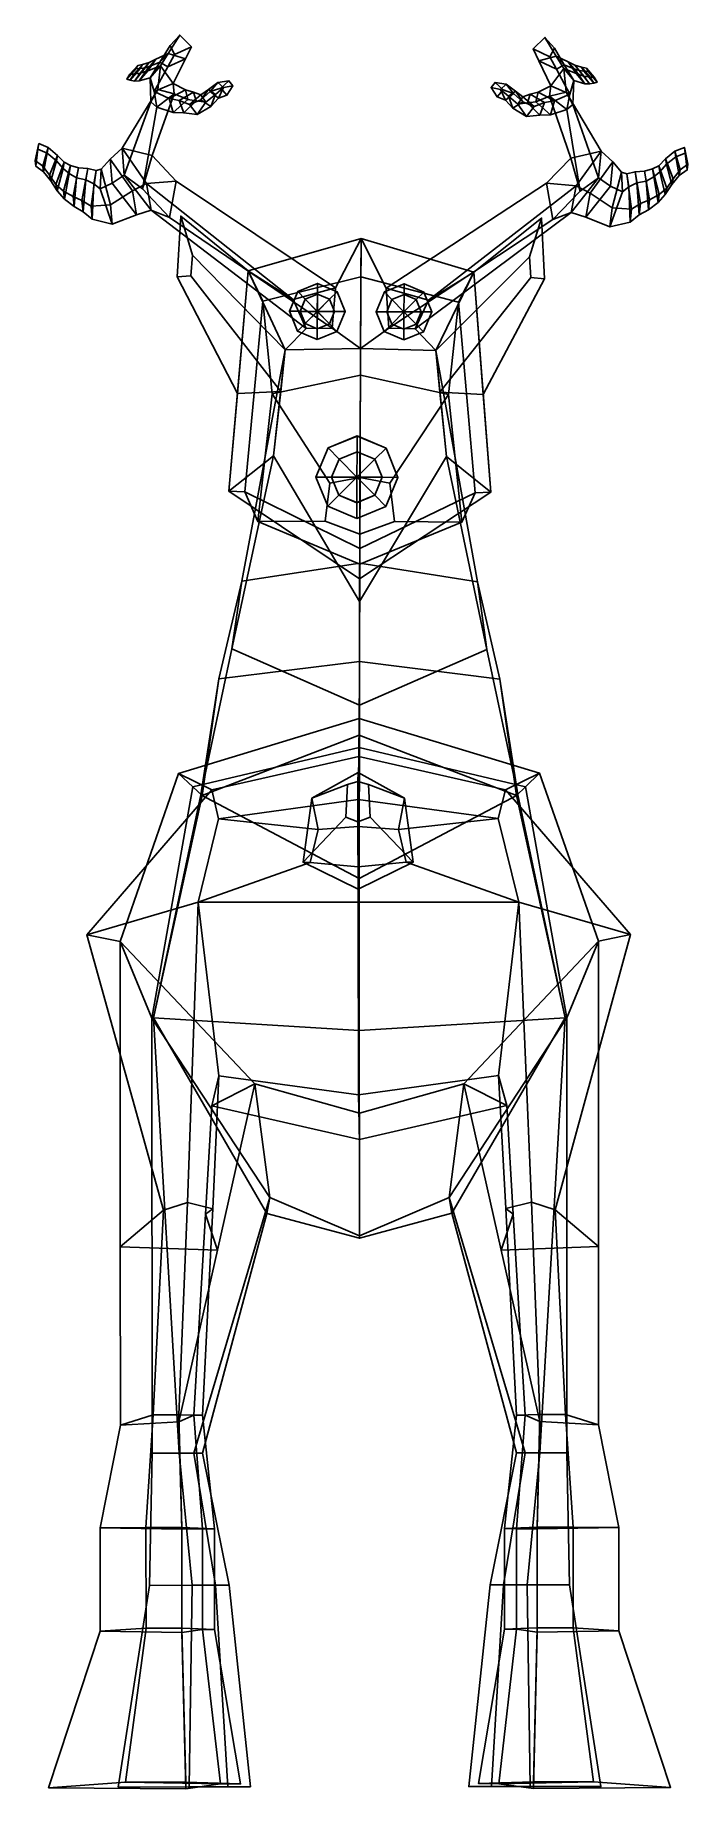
# Model space of a CAD drawing. Extents: x -88 to 89, y -151 to 325.
import ezdxf

# ---------------------------------------------------------------- set-up
doc = ezdxf.new("R2010")
doc.units = 0

msp = doc.modelspace()

# ---------------------------------------------------------------- linework, layer by layer
for points in [[(-51.871128, 319.810608, 159.173325), (-48.742023, 324.822174, 155.027802), (-51.341999, 321.960236, 154.199997), (-54.105366, 317.49707, 157.210022)], [(-51.871128, 319.810608, 159.173325), (-47.180534, 318.417023, 158.022461), (-45.570633, 321.653015, 155.536072), (-48.742023, 324.822174, 155.027802)], [(-48.742023, 324.822174, 155.027802), (-45.570633, 321.653015, 155.536072), (-50.142506, 319.580963, 154.111343), (-51.341999, 321.960236, 154.199997)], [(50.34341, 324.165131, 155.006302), (52.90543, 321.275543, 154.177917), (51.674698, 318.917603, 154.090225), (47.129951, 321.044678, 155.516495)], [(53.404156, 319.124146, 159.151428), (50.34341, 324.165131, 155.006302), (47.129951, 321.044678, 155.516495), (48.696167, 317.794769, 158.002762)], [(53.404156, 319.124146, 159.151428), (55.60873, 316.787384, 157.187668), (52.90543, 321.275543, 154.177917), (50.34341, 324.165131, 155.006302)], [(-53.973698, 316.442322, 161.958954), (-51.871128, 319.810608, 159.173325), (-55.181351, 318.267609, 156.919266), (-57.366058, 315.141327, 159.044357)], [(-51.871128, 319.810608, 159.173325), (-54.105366, 317.49707, 157.210022), (-57.016811, 316.317596, 154.839081), (-55.181351, 318.267609, 156.919266)], [(-54.105366, 317.49707, 157.210022), (-51.341999, 321.960236, 154.199997), (-50.142506, 319.580963, 154.111343), (-51.991707, 316.217224, 156.141602)], [(-50.54586, 311.650421, 163.220444), (-47.180534, 318.417023, 158.022461), (-51.871128, 319.810608, 159.173325), (-53.973698, 316.442322, 161.958954)], [(-47.180534, 318.417023, 158.022461), (-51.991707, 316.217224, 156.141602), (-50.142506, 319.580963, 154.111343), (-45.570633, 321.653015, 155.536072)], [(48.696167, 317.794769, 158.002762), (47.129951, 321.044678, 155.516495), (51.674698, 318.917603, 154.090225), (53.479027, 315.537994, 156.120346)], [(51.97187, 311.000763, 163.200577), (55.46151, 315.737061, 161.936844), (53.404156, 319.124146, 159.151428), (48.696167, 317.794769, 158.002762)], [(55.60873, 316.787384, 157.187668), (53.479027, 315.537994, 156.120346), (51.674698, 318.917603, 154.090225), (52.90543, 321.275543, 154.177917)], [(55.46151, 315.737061, 161.936844), (58.837883, 314.395874, 159.021164), (56.69479, 317.542053, 156.896301), (53.404156, 319.124146, 159.151428)], [(53.404156, 319.124146, 159.151428), (56.69479, 317.542053, 156.896301), (58.505524, 315.573486, 154.815781), (55.60873, 316.787384, 157.187668)], [(-63.071507, 312.812256, 145.473907), (-62.234112, 314.237305, 148.022629), (-60.093582, 316.590973, 147.925522), (-60.608067, 315.687012, 145.684906)], [(-59.452099, 315.783142, 149.380905), (-62.178322, 312.571838, 149.30954), (-63.071507, 312.812256, 145.473907), (-60.608067, 315.687012, 145.684906)], [(-61.151154, 314.21347, 152.074265), (-58.793079, 316.837646, 151.827911), (-60.093582, 316.590973, 147.925522), (-62.234112, 314.237305, 148.022629)], [(-58.148159, 315.945251, 153.162292), (-61.026459, 312.334473, 153.934875), (-62.178322, 312.571838, 149.30954), (-59.452099, 315.783142, 149.380905)], [(-61.026459, 312.334473, 153.934875), (-59.421509, 314.45224, 156.583588), (-61.151154, 314.21347, 152.074265), (-62.178322, 312.571838, 149.30954)], [(-59.421509, 314.45224, 156.583588), (-56.986691, 317.374054, 155.594574), (-58.793079, 316.837646, 151.827911), (-61.151154, 314.21347, 152.074265)], [(-57.016811, 316.317596, 154.839081), (-59.699333, 312.391693, 156.948898), (-61.026459, 312.334473, 153.934875), (-58.148159, 315.945251, 153.162292)], [(-59.699333, 312.391693, 156.948898), (-57.366058, 315.141327, 159.044357), (-59.421509, 314.45224, 156.583588), (-61.026459, 312.334473, 153.934875)], [(-58.793079, 316.837646, 151.827911), (-59.452099, 315.783142, 149.380905), (-60.608067, 315.687012, 145.684906), (-60.093582, 316.590973, 147.925522)], [(-54.105366, 317.49707, 157.210022), (-56.744083, 313.234161, 160.084366), (-59.699333, 312.391693, 156.948898), (-57.016811, 316.317596, 154.839081)], [(-56.744083, 313.234161, 160.084366), (-53.973698, 316.442322, 161.958954), (-57.366058, 315.141327, 159.044357), (-59.699333, 312.391693, 156.948898)], [(-56.986691, 317.374054, 155.594574), (-58.148159, 315.945251, 153.162292), (-59.452099, 315.783142, 149.380905), (-58.793079, 316.837646, 151.827911)], [(-57.366058, 315.141327, 159.044357), (-55.181351, 318.267609, 156.919266), (-56.986691, 317.374054, 155.594574), (-59.421509, 314.45224, 156.583588)], [(-55.181351, 318.267609, 156.919266), (-57.016811, 316.317596, 154.839081), (-58.148159, 315.945251, 153.162292), (-56.986691, 317.374054, 155.594574)], [(-55.687645, 309.492218, 160.199646), (-56.744083, 313.234161, 160.084366), (-54.105366, 317.49707, 157.210022), (-51.991707, 316.217224, 156.141602)], [(-54.712639, 310.02066, 166.546143), (-53.973698, 316.442322, 161.958954), (-56.744083, 313.234161, 160.084366), (-56.556721, 306.707092, 163.74263)], [(-50.54586, 311.650421, 163.220444), (-55.687645, 309.492218, 160.199646), (-51.991707, 316.217224, 156.141602), (-47.180534, 318.417023, 158.022461)], [(-54.712639, 310.02066, 166.546143), (-50.238926, 308.845703, 165.578125), (-50.54586, 311.650421, 163.220444), (-53.973698, 316.442322, 161.958954)], [(51.97187, 311.000763, 163.200577), (48.696167, 317.794769, 158.002762), (53.479027, 315.537994, 156.120346), (57.08696, 308.783203, 160.178223)], [(56.116386, 309.32254, 166.524979), (55.46151, 315.737061, 161.936844), (51.97187, 311.000763, 163.200577), (51.62854, 308.206665, 165.558884)], [(57.08696, 308.783203, 160.178223), (53.479027, 315.537994, 156.120346), (55.60873, 316.787384, 157.187668), (58.191017, 312.501801, 160.061813)], [(56.116386, 309.32254, 166.524979), (57.919647, 305.99472, 163.72142), (58.191017, 312.501801, 160.061813), (55.46151, 315.737061, 161.936844)], [(58.191017, 312.501801, 160.061813), (61.136417, 311.624115, 156.925354), (58.837883, 314.395874, 159.021164), (55.46151, 315.737061, 161.936844)], [(55.60873, 316.787384, 157.187668), (58.505524, 315.573486, 154.815781), (61.136417, 311.624115, 156.925354), (58.191017, 312.501801, 160.061813)], [(58.837883, 314.395874, 159.021164), (60.885216, 313.682404, 156.559708), (58.488846, 316.627472, 155.571075), (56.69479, 317.542053, 156.896301)], [(56.69479, 317.542053, 156.896301), (58.488846, 316.627472, 155.571075), (59.632595, 315.187592, 153.138626), (58.505524, 315.573486, 154.815781)], [(60.885216, 313.682404, 156.559708), (62.613365, 313.42218, 152.049759), (60.289574, 316.069275, 151.803787), (58.488846, 316.627472, 155.571075)], [(58.488846, 316.627472, 155.571075), (60.289574, 316.069275, 151.803787), (60.935787, 315.009125, 149.35675), (59.632595, 315.187592, 153.138626)], [(58.505524, 315.573486, 154.815781), (59.632595, 315.187592, 153.138626), (62.463837, 311.550232, 153.910828), (61.136417, 311.624115, 156.925354)], [(61.136417, 311.624115, 156.925354), (62.463837, 311.550232, 153.910828), (60.885216, 313.682404, 156.559708), (58.837883, 314.395874, 159.021164)], [(59.632595, 315.187592, 153.138626), (60.935787, 315.009125, 149.35675), (63.620388, 311.772278, 149.284988), (62.463837, 311.550232, 153.910828)], [(62.613365, 313.42218, 152.049759), (63.69809, 313.43219, 147.997696), (61.588284, 315.806488, 147.900925), (60.289574, 316.069275, 151.803787)], [(60.289574, 316.069275, 151.803787), (61.588284, 315.806488, 147.900925), (62.091843, 314.898468, 145.660309), (60.935787, 315.009125, 149.35675)], [(60.935787, 315.009125, 149.35675), (62.091843, 314.898468, 145.660309), (64.518028, 312.00061, 145.448959), (63.620388, 311.772278, 149.284988)], [(64.518028, 312.00061, 145.448959), (62.091843, 314.898468, 145.660309), (61.588284, 315.806488, 147.900925), (63.69809, 313.43219, 147.997696)], [(-64.374283, 294.114746, 177.939545), (-56.226574, 292.093292, 179.698654), (-50.238926, 308.845703, 165.578125), (-54.712639, 310.02066, 166.546143)], [(-63.808891, 286.826599, 174.909195), (-64.374283, 294.114746, 177.939545), (-54.712639, 310.02066, 166.546143), (-56.556721, 306.707092, 163.74263)], [(-62.178322, 312.571838, 149.30954), (-61.151154, 314.21347, 152.074265), (-62.234112, 314.237305, 148.022629), (-63.071507, 312.812256, 145.473907)], [(-56.556721, 306.707092, 163.74263), (-56.744083, 313.234161, 160.084366), (-55.687645, 309.492218, 160.199646), (-54.946659, 305.273773, 162.542236)], [(-55.687645, 309.492218, 160.199646), (-50.54586, 311.650421, 163.220444), (-47.123093, 309.916626, 161.78096), (-51.61269, 307.636597, 159.08873)], [(-54.946659, 305.273773, 162.542236), (-55.687645, 309.492218, 160.199646), (-51.61269, 307.636597, 159.08873), (-50.493961, 303.830811, 160.975693)], [(-51.61269, 307.636597, 159.08873), (-47.123093, 309.916626, 161.78096), (-44.966644, 309.352142, 160.664063), (-48.907307, 307.105713, 158.246185)], [(-50.54586, 311.650421, 163.220444), (-50.238926, 308.845703, 165.578125), (-46.522488, 307.33252, 163.758881), (-47.123093, 309.916626, 161.78096)], [(-47.123093, 309.916626, 161.78096), (-46.522488, 307.33252, 163.758881), (-44.23193, 307.011536, 162.352112), (-44.966644, 309.352142, 160.664063)], [(-46.045818, 306.005798, 157.451248), (-42.962727, 308.64325, 159.684113), (-40.946552, 310.092102, 158.109192), (-42.965096, 307.208466, 155.867874)], [(-42.965096, 307.208466, 155.867874), (-40.946552, 310.092102, 158.109192), (-38.399879, 311.953003, 156.171387), (-40.439857, 309.466949, 154.234451)], [(-42.962727, 308.64325, 159.684113), (-41.634789, 306.629272, 160.84642), (-39.06662, 308.710907, 158.693848), (-40.946552, 310.092102, 158.109192)], [(-40.946552, 310.092102, 158.109192), (-39.06662, 308.710907, 158.693848), (-36.876202, 310.558899, 156.823639), (-38.399879, 311.953003, 156.171387)], [(-40.439857, 309.466949, 154.234451), (-38.399879, 311.953003, 156.171387), (-35.395882, 312.434784, 154.409653), (-37.560513, 310.434448, 152.762939)], [(-38.233231, 307.655304, 154.548889), (-40.439857, 309.466949, 154.234451), (-37.560513, 310.434448, 152.762939), (-35.95966, 308.48053, 153.328217)], [(-39.06662, 308.710907, 158.693848), (-40.29287, 305.474976, 156.02919), (-38.233231, 307.655304, 154.548889), (-36.876202, 310.558899, 156.823639)], [(-38.399879, 311.953003, 156.171387), (-36.876202, 310.558899, 156.823639), (-34.334579, 311.00119, 155.200989), (-35.395882, 312.434784, 154.409653)], [(-36.876202, 310.558899, 156.823639), (-38.233231, 307.655304, 154.548889), (-35.95966, 308.48053, 153.328217), (-34.334579, 311.00119, 155.200989)], [(-35.95966, 308.48053, 153.328217), (-37.560513, 310.434448, 152.762939), (-35.395882, 312.434784, 154.409653), (-34.334579, 311.00119, 155.200989)], [(37.35025, 308.021118, 153.314407), (35.756607, 310.557922, 155.187485), (36.836452, 311.975616, 154.395554), (38.975971, 309.951416, 152.748276)], [(39.833374, 311.456604, 156.156189), (36.836452, 311.975616, 154.395554), (35.756607, 310.557922, 155.187485), (38.291794, 310.084259, 156.809219)], [(38.291794, 310.084259, 156.809219), (35.756607, 310.557922, 155.187485), (37.35025, 308.021118, 153.314407), (39.612789, 307.169006, 154.534317)], [(41.842251, 308.949554, 154.218811), (38.975971, 309.951416, 152.748276), (36.836452, 311.975616, 154.395554), (39.833374, 311.456604, 156.156189)], [(39.612789, 307.169006, 154.534317), (37.35025, 308.021118, 153.314407), (38.975971, 309.951416, 152.748276), (41.842251, 308.949554, 154.218811)], [(42.355412, 309.567017, 158.093262), (39.833374, 311.456604, 156.156189), (38.291794, 310.084259, 156.809219), (40.457924, 308.212219, 158.678818)], [(40.457924, 308.212219, 158.678818), (38.291794, 310.084259, 156.809219), (39.612789, 307.169006, 154.534317), (41.644394, 304.967224, 156.01416)], [(44.338192, 306.664032, 155.851608), (41.842251, 308.949554, 154.218811), (39.833374, 311.456604, 156.156189), (42.355412, 309.567017, 158.093262)], [(44.352509, 308.095825, 159.667633), (42.355412, 309.567017, 158.093262), (40.457924, 308.212219, 158.678818), (42.998932, 306.1026, 160.830734)], [(47.40303, 305.425659, 157.434036), (44.338192, 306.664032, 155.851608), (42.355412, 309.567017, 158.093262), (44.352509, 308.095825, 159.667633)], [(51.97187, 311.000763, 163.200577), (48.527885, 309.314148, 161.762711), (47.894024, 306.7435, 163.741272), (51.62854, 308.206665, 165.558884)], [(57.08696, 308.783203, 160.178223), (52.989326, 306.983368, 159.069183), (48.527885, 309.314148, 161.762711), (51.97187, 311.000763, 163.200577)], [(57.919647, 305.99472, 163.72142), (56.292252, 304.585236, 162.521912), (57.08696, 308.783203, 160.178223), (58.191017, 312.501801, 160.061813)], [(62.463837, 311.550232, 153.910828), (63.620388, 311.772278, 149.284988), (62.613365, 313.42218, 152.049759), (60.885216, 313.682404, 156.559708)], [(63.620388, 311.772278, 149.284988), (64.518028, 312.00061, 145.448959), (63.69809, 313.43219, 147.997696), (62.613365, 313.42218, 152.049759)], [(-63.808891, 286.826599, 174.909195), (-56.556721, 306.707092, 163.74263), (-54.946659, 305.273773, 162.542236), (-58.867992, 283.108063, 174.875946)], [(-58.867992, 283.108063, 174.875946), (-54.946659, 305.273773, 162.542236), (-50.238926, 308.845703, 165.578125), (-56.226574, 292.093292, 179.698654)], [(-50.238926, 308.845703, 165.578125), (-54.946659, 305.273773, 162.542236), (-50.493961, 303.830811, 160.975693), (-46.522488, 307.33252, 163.758881)], [(-50.493961, 303.830811, 160.975693), (-51.61269, 307.636597, 159.08873), (-48.907307, 307.105713, 158.246185), (-47.634098, 303.704346, 159.80574)], [(-46.522488, 307.33252, 163.758881), (-50.493961, 303.830811, 160.975693), (-47.634098, 303.704346, 159.80574), (-44.23193, 307.011536, 162.352112)], [(-48.907307, 307.105713, 158.246185), (-44.966644, 309.352142, 160.664063), (-42.962727, 308.64325, 159.684113), (-46.045818, 306.005798, 157.451248)], [(-47.634098, 303.704346, 159.80574), (-48.907307, 307.105713, 158.246185), (-46.045818, 306.005798, 157.451248), (-44.01395, 303.229095, 158.335175)], [(-44.23193, 307.011536, 162.352112), (-47.634098, 303.704346, 159.80574), (-44.01395, 303.229095, 158.335175), (-41.634789, 306.629272, 160.84642)], [(-44.01395, 303.229095, 158.335175), (-46.045818, 306.005798, 157.451248), (-42.965096, 307.208466, 155.867874), (-40.29287, 305.474976, 156.02919)], [(-44.966644, 309.352142, 160.664063), (-44.23193, 307.011536, 162.352112), (-41.634789, 306.629272, 160.84642), (-42.962727, 308.64325, 159.684113)], [(-41.634789, 306.629272, 160.84642), (-44.01395, 303.229095, 158.335175), (-40.29287, 305.474976, 156.02919), (-39.06662, 308.710907, 158.693848)], [(-40.29287, 305.474976, 156.02919), (-42.965096, 307.208466, 155.867874), (-40.439857, 309.466949, 154.234451), (-38.233231, 307.655304, 154.548889)], [(41.644394, 304.967224, 156.01416), (39.612789, 307.169006, 154.534317), (41.842251, 308.949554, 154.218811), (44.338192, 306.664032, 155.851608)], [(42.998932, 306.1026, 160.830734), (40.457924, 308.212219, 158.678818), (41.644394, 304.967224, 156.01416), (45.336472, 302.680115, 158.319153)], [(45.336472, 302.680115, 158.319153), (41.644394, 304.967224, 156.01416), (44.338192, 306.664032, 155.851608), (47.40303, 305.425659, 157.434036)], [(46.364864, 308.778107, 160.646729), (44.352509, 308.095825, 159.667633), (42.998932, 306.1026, 160.830734), (45.600124, 306.451721, 162.335403)], [(45.600124, 306.451721, 162.335403), (42.998932, 306.1026, 160.830734), (45.336472, 302.680115, 158.319153), (48.961716, 303.109863, 159.78833)], [(50.27779, 306.487518, 158.227737), (47.40303, 305.425659, 157.434036), (44.352509, 308.095825, 159.667633), (46.364864, 308.778107, 160.646729)], [(48.961716, 303.109863, 159.78833), (45.336472, 302.680115, 158.319153), (47.40303, 305.425659, 157.434036), (50.27779, 306.487518, 158.227737)], [(48.527885, 309.314148, 161.762711), (46.364864, 308.778107, 160.646729), (45.600124, 306.451721, 162.335403), (47.894024, 306.7435, 163.741272)], [(47.894024, 306.7435, 163.741272), (45.600124, 306.451721, 162.335403), (48.961716, 303.109863, 159.78833), (51.822521, 303.200897, 160.95723)], [(52.989326, 306.983368, 159.069183), (50.27779, 306.487518, 158.227737), (46.364864, 308.778107, 160.646729), (48.527885, 309.314148, 161.762711)], [(51.62854, 308.206665, 165.558884), (47.894024, 306.7435, 163.741272), (51.822521, 303.200897, 160.95723), (56.292252, 304.585236, 162.521912)], [(51.822521, 303.200897, 160.95723), (48.961716, 303.109863, 159.78833), (50.27779, 306.487518, 158.227737), (52.989326, 306.983368, 159.069183)], [(65.578369, 293.344666, 177.918182), (56.116386, 309.32254, 166.524979), (51.62854, 308.206665, 165.558884), (57.406792, 291.425293, 179.680328)], [(59.945648, 282.435699, 174.858444), (57.406792, 291.425293, 179.680328), (51.62854, 308.206665, 165.558884), (56.292252, 304.585236, 162.521912)], [(56.292252, 304.585236, 162.521912), (51.822521, 303.200897, 160.95723), (52.989326, 306.983368, 159.069183), (57.08696, 308.783203, 160.178223)], [(64.928719, 286.086426, 174.889496), (57.919647, 305.99472, 163.72142), (56.116386, 309.32254, 166.524979), (65.578369, 293.344666, 177.918182)], [(64.928719, 286.086426, 174.889496), (59.945648, 282.435699, 174.858444), (56.292252, 304.585236, 162.521912), (57.919647, 305.99472, 163.72142)], [(-87.967735, 290.783691, 151.966492), (-86.9468, 295.375305, 151.552109), (-87.226906, 293.832367, 149.29184), (-87.795654, 289.241791, 149.415405)], [(-85.889633, 289.259857, 155.067276), (-84.389587, 294.286011, 154.98938), (-86.9468, 295.375305, 151.552109), (-87.967735, 290.783691, 151.966492)], [(-84.389587, 294.286011, 154.98938), (-84.671753, 292.752075, 152.362183), (-87.226906, 293.832367, 149.29184), (-86.9468, 295.375305, 151.552109)], [(-85.652863, 287.710236, 152.14473), (-85.889633, 289.259857, 155.067276), (-87.967735, 290.783691, 151.966492), (-87.795654, 289.241791, 149.415405)], [(-84.671753, 292.752075, 152.362183), (-85.652863, 287.710236, 152.14473), (-87.795654, 289.241791, 149.415405), (-87.226906, 293.832367, 149.29184)], [(-84.019997, 286.755615, 158.759781), (-81.903816, 292.16571, 159.207489), (-84.389587, 294.286011, 154.98938), (-85.889633, 289.259857, 155.067276)], [(-82.150482, 290.710022, 156.152405), (-83.672043, 285.255859, 155.413452), (-85.652863, 287.710236, 152.14473), (-84.671753, 292.752075, 152.362183)], [(-81.903816, 292.16571, 159.207489), (-82.150482, 290.710022, 156.152405), (-84.671753, 292.752075, 152.362183), (-84.389587, 294.286011, 154.98938)], [(-82.303848, 284.233459, 162.339371), (-80.050491, 290.291504, 162.714172), (-81.903816, 292.16571, 159.207489), (-84.019997, 286.755615, 158.759781)], [(-80.342239, 288.617188, 159.348404), (-81.938477, 282.516693, 158.641693), (-83.672043, 285.255859, 155.413452), (-82.150482, 290.710022, 156.152405)], [(-80.050491, 290.291504, 162.714172), (-80.342239, 288.617188, 159.348404), (-82.150482, 290.710022, 156.152405), (-81.903816, 292.16571, 159.207489)], [(-67.560226, 291.17569, 176.590179), (-67.046822, 284.613647, 173.868256), (-70.289154, 283.059723, 172.29837), (-70.016525, 288.378204, 175.857819)], [(-61.58609, 282.573303, 182.716537), (-67.560226, 291.17569, 176.590179), (-70.016525, 288.378204, 175.857819), (-67.525047, 278.704224, 180.334946)], [(-57.751827, 284.544525, 184.743408), (-64.374283, 294.114746, 177.939545), (-67.560226, 291.17569, 176.590179), (-61.58609, 282.573303, 182.716537)], [(-64.374283, 294.114746, 177.939545), (-63.808891, 286.826599, 174.909195), (-67.046822, 284.613647, 173.868256), (-67.560226, 291.17569, 176.590179)], [(-57.751827, 284.544525, 184.743408), (-49.684254, 285.151031, 185.137894), (-56.226574, 292.093292, 179.698654), (-64.374283, 294.114746, 177.939545)], [(-49.684254, 285.151031, 185.137894), (-51.511314, 275.280762, 179.146896), (-58.867992, 283.108063, 174.875946), (-56.226574, 292.093292, 179.698654)], [(58.843052, 283.880493, 184.725983), (65.578369, 293.344666, 177.918182), (57.406792, 291.425293, 179.680328), (50.782806, 284.57724, 185.122787)], [(50.782806, 284.57724, 185.122787), (57.406792, 291.425293, 179.680328), (59.945648, 282.435699, 174.858444), (52.501057, 274.71225, 179.132782)], [(58.843052, 283.880493, 184.725983), (62.655304, 281.871826, 182.698334), (68.729851, 290.377777, 176.56839), (65.578369, 293.344666, 177.918182)], [(65.578369, 293.344666, 177.918182), (68.729851, 290.377777, 176.56839), (68.141365, 283.843719, 173.848038), (64.928719, 286.086426, 174.889496)], [(83.39637, 283.291687, 162.314713), (85.142418, 285.783813, 158.733963), (83.089462, 291.196198, 159.180893), (81.213135, 289.351135, 162.68866)], [(81.213135, 289.351135, 162.68866), (83.089462, 291.196198, 159.180893), (83.319901, 289.7435, 156.126129), (81.486313, 287.680145, 159.323227)], [(85.142418, 285.783813, 158.733963), (87.042122, 288.25589, 155.040207), (85.60157, 293.278503, 154.961426), (83.089462, 291.196198, 159.180893)], [(83.089462, 291.196198, 159.180893), (85.60157, 293.278503, 154.961426), (85.866287, 291.74762, 152.334549), (83.319901, 289.7435, 156.126129)], [(83.319901, 289.7435, 156.126129), (85.866287, 291.74762, 152.334549), (86.788177, 286.715729, 152.118149), (84.778175, 284.294312, 155.388123)], [(87.042122, 288.25589, 155.040207), (89.138908, 289.749023, 151.938354), (88.172722, 294.333008, 151.52298), (85.60157, 293.278503, 154.961426)], [(85.60157, 293.278503, 154.961426), (88.172722, 294.333008, 151.52298), (88.435074, 292.793304, 149.263062), (85.866287, 291.74762, 152.334549)], [(85.866287, 291.74762, 152.334549), (88.435074, 292.793304, 149.263062), (88.949509, 288.215881, 149.387756), (86.788177, 286.715729, 152.118149)], [(89.138908, 289.749023, 151.938354), (88.949509, 288.215881, 149.387756), (88.435074, 292.793304, 149.263062), (88.172722, 294.333008, 151.52298)], [(-83.672043, 285.255859, 155.413452), (-84.019997, 286.755615, 158.759781), (-85.889633, 289.259857, 155.067276), (-85.652863, 287.710236, 152.14473)], [(-81.938477, 282.516693, 158.641693), (-82.303848, 284.233459, 162.339371), (-84.019997, 286.755615, 158.759781), (-83.672043, 285.255859, 155.413452)], [(-80.290871, 282.458435, 165.605545), (-78.355827, 289.385101, 165.366867), (-80.050491, 290.291504, 162.714172), (-82.303848, 284.233459, 162.339371)], [(-78.754547, 287.219116, 161.80072), (-79.982788, 280.277069, 161.624847), (-81.938477, 282.516693, 158.641693), (-80.342239, 288.617188, 159.348404)], [(-78.355827, 289.385101, 165.366867), (-78.754547, 287.219116, 161.80072), (-80.342239, 288.617188, 159.348404), (-80.050491, 290.291504, 162.714172)], [(-77.678047, 280.995575, 169.167923), (-76.237419, 288.799713, 168.191864), (-78.355827, 289.385101, 165.366867), (-80.290871, 282.458435, 165.605545)], [(-76.721695, 286.056519, 164.456619), (-77.409821, 278.264984, 164.919662), (-79.982788, 280.277069, 161.624847), (-78.754547, 287.219116, 161.80072)], [(-76.237419, 288.799713, 168.191864), (-76.721695, 286.056519, 164.456619), (-78.754547, 287.219116, 161.80072), (-78.355827, 289.385101, 165.366867)], [(-75.248871, 279.902283, 172.290665), (-73.648758, 288.573151, 171.206116), (-76.237419, 288.799713, 168.191864), (-77.678047, 280.995575, 169.167923)], [(-74.186646, 285.52533, 167.055832), (-74.950562, 276.868408, 167.570404), (-77.409821, 278.264984, 164.919662), (-76.721695, 286.056519, 164.456619)], [(-73.648758, 288.573151, 171.206116), (-74.186646, 285.52533, 167.055832), (-76.721695, 286.056519, 164.456619), (-76.237419, 288.799713, 168.191864)], [(-72.775307, 278.366821, 175.812317), (-71.424522, 288.01358, 174.220535), (-73.648758, 288.573151, 171.206116), (-75.248871, 279.902283, 172.290665)], [(-71.424522, 288.01358, 174.220535), (-72.026947, 284.442017, 169.749817), (-74.186646, 285.52533, 167.055832), (-73.648758, 288.573151, 171.206116)], [(-67.525047, 278.704224, 180.334946), (-70.016525, 288.378204, 175.857819), (-71.424522, 288.01358, 174.220535), (-72.775307, 278.366821, 175.812317)], [(-70.016525, 288.378204, 175.857819), (-70.289154, 283.059723, 172.29837), (-72.026947, 284.442017, 169.749817), (-71.424522, 288.01358, 174.220535)], [(-63.808891, 286.826599, 174.909195), (-56.469357, 277.284363, 180.345779), (-60.428585, 276.03595, 178.763535), (-67.046822, 284.613647, 173.868256)], [(-56.469357, 277.284363, 180.345779), (-63.808891, 286.826599, 174.909195), (-58.867992, 283.108063, 174.875946), (-51.511314, 275.280762, 179.146896)], [(57.480499, 276.655884, 180.329987), (52.501057, 274.71225, 179.132782), (59.945648, 282.435699, 174.858444), (64.928719, 286.086426, 174.889496)], [(64.928719, 286.086426, 174.889496), (68.141365, 283.843719, 173.848038), (61.426167, 275.367767, 178.746887), (57.480499, 276.655884, 180.329987)], [(62.655304, 281.871826, 182.698334), (68.551239, 277.949158, 180.315811), (71.15358, 287.561279, 175.835892), (68.729851, 290.377777, 176.56839)], [(68.729851, 290.377777, 176.56839), (71.15358, 287.561279, 175.835892), (71.366257, 282.258453, 172.277512), (68.141365, 283.843719, 173.848038)], [(68.551239, 277.949158, 180.315811), (73.798637, 277.55481, 175.791794), (72.557755, 287.181732, 174.198257), (71.15358, 287.561279, 175.835892)], [(71.15358, 287.561279, 175.835892), (72.557755, 287.181732, 174.198257), (73.120392, 283.616119, 169.728149), (71.366257, 282.258453, 172.277512)], [(73.798637, 277.55481, 175.791794), (76.290115, 279.057068, 172.269104), (74.789223, 287.713593, 171.183014), (72.557755, 287.181732, 174.198257)], [(72.557755, 287.181732, 174.198257), (74.789223, 287.713593, 171.183014), (75.293121, 284.670868, 167.033279), (73.120392, 283.616119, 169.728149)], [(76.290115, 279.057068, 172.269104), (78.732254, 280.118988, 169.145416), (77.381248, 287.909363, 168.167923), (74.789223, 287.713593, 171.183014)], [(74.789223, 287.713593, 171.183014), (77.381248, 287.909363, 168.167923), (77.834862, 285.171051, 164.433182), (75.293121, 284.670868, 167.033279)], [(78.732254, 280.118988, 169.145416), (81.362404, 281.546753, 165.581924), (79.507187, 288.468018, 165.342102), (77.381248, 287.909363, 168.167923)], [(77.381248, 287.909363, 168.167923), (79.507187, 288.468018, 165.342102), (79.881775, 286.305878, 161.776382), (77.834862, 285.171051, 164.433182)], [(77.834862, 285.171051, 164.433182), (79.881775, 286.305878, 161.776382), (81.030853, 279.377625, 161.601852), (78.434669, 277.40213, 164.897873)], [(81.362404, 281.546753, 165.581924), (83.39637, 283.291687, 162.314713), (81.213135, 289.351135, 162.68866), (79.507187, 288.468018, 165.342102)], [(79.507187, 288.468018, 165.342102), (81.213135, 289.351135, 162.68866), (81.486313, 287.680145, 159.323227), (79.881775, 286.305878, 161.776382)], [(79.881775, 286.305878, 161.776382), (81.486313, 287.680145, 159.323227), (83.012527, 281.586212, 158.617584), (81.030853, 279.377625, 161.601852)], [(81.486313, 287.680145, 159.323227), (83.319901, 289.7435, 156.126129), (84.778175, 284.294312, 155.388123), (83.012527, 281.586212, 158.617584)], [(83.012527, 281.586212, 158.617584), (84.778175, 284.294312, 155.388123), (85.142418, 285.783813, 158.733963), (83.39637, 283.291687, 162.314713)], [(84.778175, 284.294312, 155.388123), (86.788177, 286.715729, 152.118149), (87.042122, 288.25589, 155.040207), (85.142418, 285.783813, 158.733963)], [(86.788177, 286.715729, 152.118149), (88.949509, 288.215881, 149.387756), (89.138908, 289.749023, 151.938354), (87.042122, 288.25589, 155.040207)], [(-79.982788, 280.277069, 161.624847), (-80.290871, 282.458435, 165.605545), (-82.303848, 284.233459, 162.339371), (-81.938477, 282.516693, 158.641693)], [(-77.409821, 278.264984, 164.919662), (-77.678047, 280.995575, 169.167923), (-80.290871, 282.458435, 165.605545), (-79.982788, 280.277069, 161.624847)], [(-74.950562, 276.868408, 167.570404), (-75.248871, 279.902283, 172.290665), (-77.678047, 280.995575, 169.167923), (-77.409821, 278.264984, 164.919662)], [(-72.026947, 284.442017, 169.749817), (-72.469742, 274.824615, 170.678558), (-74.950562, 276.868408, 167.570404), (-74.186646, 285.52533, 167.055832)], [(-70.289154, 283.059723, 172.29837), (-67.019096, 273.463013, 175.800018), (-72.469742, 274.824615, 170.678558), (-72.026947, 284.442017, 169.749817)], [(-67.046822, 284.613647, 173.868256), (-60.428585, 276.03595, 178.763535), (-67.019096, 273.463013, 175.800018), (-70.289154, 283.059723, 172.29837)], [(-60.428585, 276.03595, 178.763535), (-61.58609, 282.573303, 182.716537), (-67.525047, 278.704224, 180.334946), (-67.019096, 273.463013, 175.800018)], [(-56.469357, 277.284363, 180.345779), (-57.751827, 284.544525, 184.743408), (-61.58609, 282.573303, 182.716537), (-60.428585, 276.03595, 178.763535)], [(-57.751827, 284.544525, 184.743408), (-17.977554, 253.003906, 201.468399), (-6.481239, 256.225433, 201.524033), (-49.684254, 285.151031, 185.137894)], [(-17.977554, 253.003906, 201.468399), (-57.751827, 284.544525, 184.743408), (-56.469357, 277.284363, 180.345779), (-14.440022, 245.188614, 194.067978)], [(-6.481239, 256.225433, 201.524033), (-7.351921, 245.296249, 191.137817), (-51.511314, 275.280762, 179.146896), (-49.684254, 285.151031, 185.137894)], [(7.269304, 256.156952, 201.522522), (50.782806, 284.57724, 185.122787), (52.501057, 274.71225, 179.132782), (8.036478, 245.224045, 191.136353)], [(7.269304, 256.156952, 201.522522), (18.73337, 252.824112, 201.464554), (58.843052, 283.880493, 184.725983), (50.782806, 284.57724, 185.122787)], [(18.73337, 252.824112, 201.464554), (15.122727, 245.049957, 194.06517), (57.480499, 276.655884, 180.329987), (58.843052, 283.880493, 184.725983)], [(57.480499, 276.655884, 180.329987), (61.426167, 275.367767, 178.746887), (62.655304, 281.871826, 182.698334), (58.843052, 283.880493, 184.725983)], [(68.141365, 283.843719, 173.848038), (71.366257, 282.258453, 172.277512), (67.988976, 272.731598, 175.782059), (61.426167, 275.367767, 178.746887)], [(61.426167, 275.367767, 178.746887), (67.988976, 272.731598, 175.782059), (68.551239, 277.949158, 180.315811), (62.655304, 281.871826, 182.698334)], [(71.366257, 282.258453, 172.277512), (73.120392, 283.616119, 169.728149), (73.455444, 274.029144, 170.658875), (67.988976, 272.731598, 175.782059)], [(73.120392, 283.616119, 169.728149), (75.293121, 284.670868, 167.033279), (75.959381, 276.038086, 167.549622), (73.455444, 274.029144, 170.658875)], [(75.293121, 284.670868, 167.033279), (77.834862, 285.171051, 164.433182), (78.434669, 277.40213, 164.897873), (75.959381, 276.038086, 167.549622)], [(78.434669, 277.40213, 164.897873), (81.030853, 279.377625, 161.601852), (81.362404, 281.546753, 165.581924), (78.732254, 280.118988, 169.145416)], [(81.030853, 279.377625, 161.601852), (83.012527, 281.586212, 158.617584), (83.39637, 283.291687, 162.314713), (81.362404, 281.546753, 165.581924)], [(-72.469742, 274.824615, 170.678558), (-72.775307, 278.366821, 175.812317), (-75.248871, 279.902283, 172.290665), (-74.950562, 276.868408, 167.570404)], [(-67.019096, 273.463013, 175.800018), (-67.525047, 278.704224, 180.334946), (-72.775307, 278.366821, 175.812317), (-72.469742, 274.824615, 170.678558)], [(-14.440022, 245.188614, 194.067978), (-56.469357, 277.284363, 180.345779), (-51.511314, 275.280762, 179.146896), (-7.351921, 245.296249, 191.137817)], [(15.122727, 245.049957, 194.06517), (8.036478, 245.224045, 191.136353), (52.501057, 274.71225, 179.132782), (57.480499, 276.655884, 180.329987)], [(67.988976, 272.731598, 175.782059), (73.455444, 274.029144, 170.658875), (73.798637, 277.55481, 175.791794), (68.551239, 277.949158, 180.315811)], [(73.455444, 274.029144, 170.658875), (75.959381, 276.038086, 167.549622), (76.290115, 279.057068, 172.269104), (73.798637, 277.55481, 175.791794)], [(75.959381, 276.038086, 167.549622), (78.434669, 277.40213, 164.897873), (78.732254, 280.118988, 169.145416), (76.290115, 279.057068, 172.269104)], [(-48.431442, 275.684326, 193.593643), (-45.287041, 265.079132, 188.574921), (-45.696808, 259.432587, 188.583344), (-49.390568, 259.197296, 193.597748)], [(-49.390568, 259.197296, 193.597748), (-33.098721, 227.555237, 211.196747), (-30.194536, 260.780914, 211.147781), (-48.431442, 275.684326, 193.593643)], [(-45.287041, 265.079132, 188.574921), (-48.431442, 275.684326, 193.593643), (-30.194536, 260.780914, 211.147781), (-20.08617, 239.402634, 191.671875)], [(46.165943, 264.602905, 188.563858), (20.71579, 239.217621, 191.668289), (31.025009, 260.46875, 211.140732), (49.422009, 275.148407, 193.580322)], [(50.207897, 258.693787, 193.586472), (49.422009, 275.148407, 193.580322), (31.025009, 260.46875, 211.140732), (33.621708, 227.274399, 211.191788)], [(49.422009, 275.148407, 193.580322), (50.207897, 258.693787, 193.586472), (46.517792, 258.965759, 188.572906), (46.165943, 264.602905, 188.563858)], [(-17.977554, 253.003906, 201.468399), (-30.194536, 260.780914, 211.147781), (0.461648, 269.584503, 211.29422), (-6.481239, 256.225433, 201.524033)], [(-30.194536, 260.780914, 211.147781), (-26.184359, 252.554749, 234.897461), (0.405318, 259.171387, 234.900696), (0.461648, 269.584503, 211.29422)], [(-7.351921, 245.296249, 191.137817), (-6.481239, 256.225433, 201.524033), (0.461648, 269.584503, 211.29422), (0.317206, 239.69516, 183.960907)], [(8.036478, 245.224045, 191.136353), (0.317206, 239.69516, 183.960907), (0.461648, 269.584503, 211.29422), (7.269304, 256.156952, 201.522522)], [(31.025009, 260.46875, 211.140732), (0.461648, 269.584503, 211.29422), (0.405318, 259.171387, 234.900696), (26.928726, 252.295273, 234.891922)], [(18.73337, 252.824112, 201.464554), (7.269304, 256.156952, 201.522522), (0.461648, 269.584503, 211.29422), (31.025009, 260.46875, 211.140732)], [(-45.696808, 259.432587, 188.583344), (-45.287041, 265.079132, 188.574921), (-20.08617, 239.402634, 191.671875), (-21.338406, 228.024673, 191.715927)], [(46.517792, 258.965759, 188.572906), (21.868511, 227.842209, 191.712708), (20.71579, 239.217621, 191.668289), (46.165943, 264.602905, 188.563858)], [(-49.390568, 259.197296, 193.597748), (-45.696808, 259.432587, 188.583344), (-21.338406, 228.024673, 191.715927), (-33.098721, 227.555237, 211.196747)], [(-30.194536, 260.780914, 211.147781), (-35.39748, 200.985016, 211.237747), (-31.088768, 200.812057, 234.8535), (-26.184359, 252.554749, 234.897461)], [(-14.440022, 245.188614, 194.067978), (-20.08617, 239.402634, 191.671875), (-30.194536, 260.780914, 211.147781), (-17.977554, 253.003906, 201.468399)], [(0.405318, 259.171387, 234.900696), (-26.184359, 252.554749, 234.897461), (-23.659189, 227.442245, 263.721741), (0.279271, 232.540268, 263.867523)], [(-16.720665, 255.211563, 248.101105), (-11.359255, 257.41571, 248.102539), (-11.35871, 257.420197, 243.179855), (-16.720133, 255.215973, 243.178421)], [(-14.687994, 253.14061, 252.081604), (-11.374462, 254.503052, 252.082504), (-11.359255, 257.41571, 248.102539), (-16.720665, 255.211563, 248.101105)], [(-14.686639, 253.152115, 239.193726), (-16.720133, 255.215973, 243.178421), (-11.35871, 257.420197, 243.179855), (-11.373084, 254.514618, 239.194626)], [(-8.074767, 253.108154, 252.080917), (-6.020552, 255.158539, 248.099945), (-11.359255, 257.41571, 248.102539), (-11.374462, 254.503052, 252.082504)], [(-8.073412, 253.119705, 239.193024), (-11.373084, 254.514618, 239.194626), (-11.35871, 257.420197, 243.179855), (-6.020021, 255.162979, 243.177261)], [(-6.020552, 255.158539, 248.099945), (-6.020021, 255.162979, 243.177261), (-11.35871, 257.420197, 243.179855), (-11.359255, 257.41571, 248.102539)], [(0.405318, 259.171387, 234.900696), (0.279271, 232.540268, 263.867523), (24.174149, 227.240982, 263.718201), (26.928726, 252.295273, 234.891922)], [(6.788444, 255.095032, 248.098572), (12.149027, 257.297821, 248.09993), (12.149572, 257.302277, 243.177246), (6.788975, 255.099472, 243.175873)], [(8.821873, 253.02533, 252.079132), (12.1349, 254.386948, 252.079987), (12.149027, 257.297821, 248.09993), (6.788444, 255.095032, 248.098572)], [(8.823228, 253.03688, 239.191269), (6.788975, 255.099472, 243.175873), (12.149572, 257.302277, 243.177246), (12.136278, 254.398514, 239.192093)], [(15.435101, 252.992889, 252.07843), (17.488558, 255.041992, 248.097412), (12.149027, 257.297821, 248.09993), (12.1349, 254.386948, 252.079987)], [(15.436455, 253.00444, 239.190567), (12.136278, 254.398514, 239.192093), (12.149572, 257.302277, 243.177246), (17.48909, 255.046448, 243.174713)], [(17.488558, 255.041992, 248.097412), (17.48909, 255.046448, 243.174713), (12.149572, 257.302277, 243.177246), (12.149027, 257.297821, 248.09993)], [(15.122727, 245.049957, 194.06517), (18.73337, 252.824112, 201.464554), (31.025009, 260.46875, 211.140732), (20.71579, 239.217621, 191.668289)], [(50.207897, 258.693787, 193.586472), (33.621708, 227.274399, 211.191788), (21.868511, 227.842209, 191.712708), (46.517792, 258.965759, 188.572906)], [(31.025009, 260.46875, 211.140732), (26.928726, 252.295273, 234.891922), (31.406059, 200.595963, 234.85054), (35.717968, 200.738846, 211.23436)], [(-27.54603, 192.760712, 267.760071), (-23.659189, 227.442245, 263.721741), (-26.184359, 252.554749, 234.897461), (-31.088768, 200.812057, 234.8535)], [(-18.964218, 249.835815, 248.096466), (-16.720665, 255.211563, 248.101105), (-16.720133, 255.215973, 243.178421), (-18.963722, 249.840195, 243.173767)], [(-16.074379, 249.818375, 252.078751), (-14.687994, 253.14061, 252.081604), (-16.720665, 255.211563, 248.101105), (-18.964218, 249.835815, 248.096466)], [(-18.963722, 249.840195, 243.173767), (-16.720133, 255.215973, 243.178421), (-14.686639, 253.152115, 239.193726), (-16.07308, 249.829803, 239.190887)], [(-11.398026, 249.79451, 253.599518), (-14.687994, 253.14061, 252.081604), (-16.074379, 249.818375, 252.078751)], [(-16.07308, 249.829803, 239.190887), (-14.686639, 253.152115, 239.193726), (-11.39642, 249.80864, 237.669205)], [(-11.398026, 249.79451, 253.599518), (-11.374462, 254.503052, 252.082504), (-14.687994, 253.14061, 252.081604)], [(-11.39642, 249.80864, 237.669205), (-14.686639, 253.152115, 239.193726), (-11.373084, 254.514618, 239.194626)], [(-11.398026, 249.79451, 253.599518), (-8.074767, 253.108154, 252.080917), (-11.374462, 254.503052, 252.082504)], [(-11.398026, 249.79451, 253.599518), (-6.721364, 249.773346, 252.077805), (-8.074767, 253.108154, 252.080917)], [(-11.39642, 249.80864, 237.669205), (-11.373084, 254.514618, 239.194626), (-8.073412, 253.119705, 239.193024)], [(-6.720065, 249.784775, 239.189941), (-11.39642, 249.80864, 237.669205), (-8.073412, 253.119705, 239.193024)], [(-6.721364, 249.773346, 252.077805), (-3.830722, 249.762955, 248.094925), (-6.020552, 255.158539, 248.099945), (-8.074767, 253.108154, 252.080917)], [(-3.830225, 249.767303, 243.172241), (-6.720065, 249.784775, 239.189941), (-8.073412, 253.119705, 239.193024), (-6.020021, 255.162979, 243.177261)], [(-3.830722, 249.762955, 248.094925), (-3.830225, 249.767303, 243.172241), (-6.020021, 255.162979, 243.177261), (-6.020552, 255.158539, 248.099945)], [(4.546851, 249.722641, 248.094086), (6.788444, 255.095032, 248.098572), (6.788975, 255.099472, 243.175873), (4.547348, 249.72699, 243.171402)], [(7.436691, 249.705185, 252.076385), (8.821873, 253.02533, 252.079132), (6.788444, 255.095032, 248.098572), (4.546851, 249.722641, 248.094086)], [(4.547348, 249.72699, 243.171402), (6.788975, 255.099472, 243.175873), (8.823228, 253.03688, 239.191269), (7.43799, 249.716614, 239.188507)], [(12.113046, 249.68129, 253.597137), (8.821873, 253.02533, 252.079132), (7.436691, 249.705185, 252.076385)], [(7.43799, 249.716614, 239.188507), (8.823228, 253.03688, 239.191269), (12.114652, 249.695435, 237.66684)], [(12.113046, 249.68129, 253.597137), (12.1349, 254.386948, 252.079987), (8.821873, 253.02533, 252.079132)], [(12.114652, 249.695435, 237.66684), (8.823228, 253.03688, 239.191269), (12.136278, 254.398514, 239.192093)], [(12.113046, 249.68129, 253.597137), (15.435101, 252.992889, 252.07843), (12.1349, 254.386948, 252.079987)], [(12.113046, 249.68129, 253.597137), (16.789705, 249.660156, 252.075439), (15.435101, 252.992889, 252.07843)], [(12.114652, 249.695435, 237.66684), (12.136278, 254.398514, 239.192093), (15.436455, 253.00444, 239.190567)], [(16.791006, 249.67157, 239.187561), (12.114652, 249.695435, 237.66684), (15.436455, 253.00444, 239.190567)], [(16.789705, 249.660156, 252.075439), (19.680347, 249.649765, 248.09256), (17.488558, 255.041992, 248.097412), (15.435101, 252.992889, 252.07843)], [(19.680843, 249.654144, 243.169861), (16.791006, 249.67157, 239.187561), (15.436455, 253.00444, 239.190567), (17.48909, 255.046448, 243.174713)], [(19.680347, 249.649765, 248.09256), (19.680843, 249.654144, 243.169861), (17.48909, 255.046448, 243.174713), (17.488558, 255.041992, 248.097412)], [(-16.774481, 244.438309, 248.091446), (-18.964218, 249.835815, 248.096466), (-18.963722, 249.840195, 243.173767), (-16.774019, 244.442596, 243.168732)], [(-16.774481, 244.438309, 248.091446), (-14.721014, 246.482788, 252.075653), (-16.074379, 249.818375, 252.078751), (-18.964218, 249.835815, 248.096466)], [(-16.774019, 244.442596, 243.168732), (-18.963722, 249.840195, 243.173767), (-16.07308, 249.829803, 239.190887), (-14.719769, 246.494125, 239.187775)], [(-14.721014, 246.482788, 252.075653), (-11.398026, 249.79451, 253.599518), (-16.074379, 249.818375, 252.078751)], [(-14.719769, 246.494125, 239.187775), (-16.07308, 249.829803, 239.190887), (-11.39642, 249.80864, 237.669205)], [(-11.420685, 245.088303, 252.074127), (-11.398026, 249.79451, 253.599518), (-14.721014, 246.482788, 252.075653)], [(-11.419462, 245.099609, 239.186234), (-14.719769, 246.494125, 239.187775), (-11.39642, 249.80864, 237.669205)], [(-11.420685, 245.088303, 252.074127), (-8.107117, 246.451553, 252.075012), (-11.398026, 249.79451, 253.599518)], [(-11.419462, 245.099609, 239.186234), (-11.39642, 249.80864, 237.669205), (-8.105871, 246.462875, 239.187119)], [(-8.107117, 246.451553, 252.075012), (-6.721364, 249.773346, 252.077805), (-11.398026, 249.79451, 253.599518)], [(-8.105871, 246.462875, 239.187119), (-11.39642, 249.80864, 237.669205), (-6.720065, 249.784775, 239.189941)], [(-6.072612, 244.388306, 248.090424), (-3.830722, 249.762955, 248.094925), (-6.721364, 249.773346, 252.077805), (-8.107117, 246.451553, 252.075012)], [(-6.072149, 244.392593, 243.16774), (-8.105871, 246.462875, 239.187119), (-6.720065, 249.784775, 239.189941), (-3.830225, 249.767303, 243.172241)], [(-6.072612, 244.388306, 248.090424), (-6.072149, 244.392593, 243.16774), (-3.830225, 249.767303, 243.172241), (-3.830722, 249.762955, 248.094925)], [(6.738486, 244.328445, 248.089218), (4.546851, 249.722641, 248.094086), (4.547348, 249.72699, 243.171402), (6.738949, 244.332764, 243.166534)], [(6.738486, 244.328445, 248.089218), (8.791238, 246.371658, 252.07338), (7.436691, 249.705185, 252.076385), (4.546851, 249.722641, 248.094086)], [(6.738949, 244.332764, 243.166534), (4.547348, 249.72699, 243.171402), (7.43799, 249.716614, 239.188507), (8.792483, 246.383011, 239.185501)], [(8.791238, 246.371658, 252.07338), (12.113046, 249.68129, 253.597137), (7.436691, 249.705185, 252.076385)], [(8.792483, 246.383011, 239.185501), (7.43799, 249.716614, 239.188507), (12.114652, 249.695435, 237.66684)], [(12.09205, 244.978058, 252.071884), (12.113046, 249.68129, 253.597137), (8.791238, 246.371658, 252.07338)], [(12.093273, 244.989365, 239.184006), (8.792483, 246.383011, 239.185501), (12.114652, 249.695435, 237.66684)], [(12.09205, 244.978058, 252.071884), (15.405135, 246.340408, 252.072739), (12.113046, 249.68129, 253.597137)], [(12.093273, 244.989365, 239.184006), (12.114652, 249.695435, 237.66684), (15.406381, 246.351746, 239.18486)], [(15.405135, 246.340408, 252.072739), (16.789705, 249.660156, 252.075439), (12.113046, 249.68129, 253.597137)], [(15.406381, 246.351746, 239.18486), (12.114652, 249.695435, 237.66684), (16.791006, 249.67157, 239.187561)], [(17.440355, 244.278488, 248.088211), (19.680347, 249.649765, 248.09256), (16.789705, 249.660156, 252.075439), (15.405135, 246.340408, 252.072739)], [(17.440819, 244.282806, 243.165527), (15.406381, 246.351746, 239.18486), (16.791006, 249.67157, 239.187561), (19.680843, 249.654144, 243.169861)], [(17.440355, 244.278488, 248.088211), (17.440819, 244.282806, 243.165527), (19.680843, 249.654144, 243.169861), (19.680347, 249.649765, 248.09256)], [(27.8078, 192.582077, 267.757813), (31.406059, 200.595963, 234.85054), (26.928726, 252.295273, 234.891922), (24.174149, 227.240982, 263.718201)], [(-14.440022, 245.188614, 194.067978), (-7.351921, 245.296249, 191.137817), (0.317206, 239.69516, 183.960907), (-20.08617, 239.402634, 191.671875)], [(-11.434117, 242.18219, 248.088974), (-11.420685, 245.088303, 252.074127), (-14.721014, 246.482788, 252.075653), (-16.774481, 244.438309, 248.091446)], [(-11.434117, 242.18219, 248.088974), (-16.774481, 244.438309, 248.091446), (-16.774019, 244.442596, 243.168732), (-11.433668, 242.186478, 243.16629)], [(-11.433668, 242.186478, 243.16629), (-16.774019, 244.442596, 243.168732), (-14.719769, 246.494125, 239.187775), (-11.419462, 245.099609, 239.186234)], [(-11.434117, 242.18219, 248.088974), (-6.072612, 244.388306, 248.090424), (-8.107117, 246.451553, 252.075012), (-11.420685, 245.088303, 252.074127)], [(-11.434117, 242.18219, 248.088974), (-11.433668, 242.186478, 243.16629), (-6.072149, 244.392593, 243.16774), (-6.072612, 244.388306, 248.090424)], [(-11.433668, 242.186478, 243.16629), (-11.419462, 245.099609, 239.186234), (-8.105871, 246.462875, 239.187119), (-6.072149, 244.392593, 243.16774)], [(15.122727, 245.049957, 194.06517), (20.71579, 239.217621, 191.668289), (0.317206, 239.69516, 183.960907), (8.036478, 245.224045, 191.136353)], [(12.079621, 242.073746, 248.086838), (12.09205, 244.978058, 252.071884), (8.791238, 246.371658, 252.07338), (6.738486, 244.328445, 248.089218)], [(12.079621, 242.073746, 248.086838), (6.738486, 244.328445, 248.089218), (6.738949, 244.332764, 243.166534), (12.080071, 242.078033, 243.164139)], [(12.080071, 242.078033, 243.164139), (6.738949, 244.332764, 243.166534), (8.792483, 246.383011, 239.185501), (12.093273, 244.989365, 239.184006)], [(12.079621, 242.073746, 248.086838), (17.440355, 244.278488, 248.088211), (15.405135, 246.340408, 252.072739), (12.09205, 244.978058, 252.071884)], [(12.079621, 242.073746, 248.086838), (12.080071, 242.078033, 243.164139), (17.440819, 244.282806, 243.165527), (17.440355, 244.278488, 248.088211)], [(12.080071, 242.078033, 243.164139), (12.093273, 244.989365, 239.184006), (15.406381, 246.351746, 239.18486), (17.440819, 244.282806, 243.165527)], [(-31.883799, 176.595688, 157.166153), (-34.556488, 158.185257, 175.370697), (-23.251637, 210.574371, 191.784012), (-20.08617, 239.402634, 191.671875)], [(-31.883799, 176.595688, 157.166153), (-20.08617, 239.402634, 191.671875), (0.317206, 239.69516, 183.960907), (0.100368, 181.430389, 152.294434)], [(32.056293, 176.419769, 157.164352), (0.100368, 181.430389, 152.294434), (0.317206, 239.69516, 183.960907), (20.71579, 239.217621, 191.668289)], [(32.056293, 176.419769, 157.164352), (20.71579, 239.217621, 191.668289), (23.64304, 210.3992, 191.781357), (34.619217, 158.051697, 175.369537)], [(-7.970185, 203.219833, 306.853607), (0.169207, 204.750961, 306.997681), (0.279271, 232.540268, 263.867523), (-23.659189, 227.442245, 263.721741)], [(8.297873, 203.162399, 306.852844), (24.174149, 227.240982, 263.718201), (0.279271, 232.540268, 263.867523), (0.169207, 204.750961, 306.997681)], [(-33.098721, 227.555237, 211.196747), (-21.338406, 228.024673, 191.715927), (-23.251637, 210.574371, 191.784012), (-35.39748, 200.985016, 211.237747)], [(-9.280374, 192.820938, 306.989014), (-7.970185, 203.219833, 306.853607), (-23.659189, 227.442245, 263.721741), (-27.54603, 192.760712, 267.760071)], [(9.539898, 192.760132, 306.988251), (27.8078, 192.582077, 267.757813), (24.174149, 227.240982, 263.718201), (8.297873, 203.162399, 306.852844)], [(33.621708, 227.274399, 211.191788), (35.717968, 200.738846, 211.23436), (23.64304, 210.3992, 191.781357), (21.868511, 227.842209, 191.712708)], [(-8.485053, 212.731293, 314.658478), (-0.613912, 215.976654, 314.660614), (-0.613463, 215.982529, 307.433594), (-8.484628, 212.737076, 307.431488)], [(-5.494694, 209.694336, 320.502686), (-0.630118, 211.700592, 320.503998), (-0.613912, 215.976654, 314.660614), (-8.485053, 212.731293, 314.658478)], [(-5.493638, 209.709412, 301.582153), (-8.484628, 212.737076, 307.431488), (-0.613463, 215.982529, 307.433594), (-0.629025, 211.715759, 301.583435)], [(4.219786, 209.658249, 320.502136), (7.232804, 212.671524, 314.657532), (-0.613912, 215.976654, 314.660614), (-0.630118, 211.700592, 320.503998)], [(4.220841, 209.673309, 301.581604), (-0.629025, 211.715759, 301.583435), (-0.613463, 215.982529, 307.433594), (7.233229, 212.677338, 307.430573)], [(7.232804, 212.671524, 314.657532), (7.233229, 212.677338, 307.430573), (-0.613463, 215.982529, 307.433594), (-0.613912, 215.976654, 314.660614)], [(0.086751, 177.179825, 215.496033), (-35.39748, 200.985016, 211.237747), (-23.251637, 210.574371, 191.784012), (0.070693, 171.014923, 199.940109)], [(-34.556488, 158.185257, 175.370697), (0.001694, 142.928055, 197.254181), (0.070693, 171.014923, 199.940109), (-23.251637, 210.574371, 191.784012)], [(-11.769599, 204.833328, 314.652405), (-8.485053, 212.731293, 314.658478), (-8.484628, 212.737076, 307.431488), (-11.769229, 204.839035, 307.425415)], [(-7.524271, 204.813568, 320.498993), (-5.494694, 209.694336, 320.502686), (-8.485053, 212.731293, 314.658478), (-11.769599, 204.833328, 314.652405)], [(-11.769229, 204.839035, 307.425415), (-8.484628, 212.737076, 307.431488), (-5.493638, 209.709412, 301.582153), (-7.523303, 204.82843, 301.57843)], [(-0.654813, 204.787262, 322.731934), (-5.494694, 209.694336, 320.502686), (-7.524271, 204.813568, 320.498993)], [(-7.523303, 204.82843, 301.57843), (-5.493638, 209.709412, 301.582153), (-0.653617, 204.805603, 299.344788)], [(-0.654813, 204.787262, 322.731934), (-0.630118, 211.700592, 320.503998), (-5.494694, 209.694336, 320.502686)], [(-0.653617, 204.805603, 299.344788), (-5.493638, 209.709412, 301.582153), (-0.629025, 211.715759, 301.583435)], [(-0.654813, 204.787262, 322.731934), (4.219786, 209.658249, 320.502136), (-0.630118, 211.700592, 320.503998)], [(-0.654813, 204.787262, 322.731934), (6.214871, 204.764435, 320.498291), (4.219786, 209.658249, 320.502136)], [(-0.653617, 204.805603, 299.344788), (-0.629025, 211.715759, 301.583435), (4.220841, 209.673309, 301.581604)], [(6.215839, 204.779297, 301.577728), (-0.653617, 204.805603, 299.344788), (4.220841, 209.673309, 301.581604)], [(34.619217, 158.051697, 175.369537), (23.64304, 210.3992, 191.781357), (0.070693, 171.014923, 199.940109), (0.001694, 142.928055, 197.254181)], [(0.086751, 177.179825, 215.496033), (0.070693, 171.014923, 199.940109), (23.64304, 210.3992, 191.781357), (35.717968, 200.738846, 211.23436)], [(6.214871, 204.764435, 320.498291), (10.460799, 204.75383, 314.651245), (7.232804, 212.671524, 314.657532), (4.219786, 209.658249, 320.502136)], [(10.461169, 204.759506, 307.424286), (6.215839, 204.779297, 301.577728), (4.220841, 209.673309, 301.581604), (7.233229, 212.677338, 307.430573)], [(10.460799, 204.75383, 314.651245), (10.461169, 204.759506, 307.424286), (7.233229, 212.677338, 307.430573), (7.232804, 212.671524, 314.657532)], [(-8.541252, 196.911545, 314.646179), (-11.769599, 204.833328, 314.652405), (-11.769229, 204.839035, 307.425415), (-8.540934, 196.917053, 307.419189)], [(-8.541252, 196.911545, 314.646179), (-5.529053, 199.918198, 320.495117), (-7.524271, 204.813568, 320.498993), (-11.769599, 204.833328, 314.652405)], [(-8.540934, 196.917053, 307.419189), (-11.769229, 204.839035, 307.425415), (-7.523303, 204.82843, 301.57843), (-5.528168, 199.932846, 301.574554)], [(0.119165, 189.357666, 307.344208), (0.169207, 204.750961, 306.997681), (-7.970185, 203.219833, 306.853607), (-9.280374, 192.820938, 306.989014)], [(-5.529053, 199.918198, 320.495117), (-0.654813, 204.787262, 322.731934), (-7.524271, 204.813568, 320.498993)], [(-5.528168, 199.932846, 301.574554), (-7.523303, 204.82843, 301.57843), (-0.653617, 204.805603, 299.344788)], [(-0.677965, 197.876953, 320.493347), (-0.654813, 204.787262, 322.731934), (-5.529053, 199.918198, 320.495117)], [(-0.677115, 197.891479, 301.572784), (-5.528168, 199.932846, 301.574554), (-0.653617, 204.805603, 299.344788)], [(-0.677965, 197.876953, 320.493347), (4.186476, 199.884811, 320.494659), (-0.654813, 204.787262, 322.731934)], [(-0.677115, 197.891479, 301.572784), (-0.653617, 204.805603, 299.344788), (4.18736, 199.899445, 301.574097)], [(4.186476, 199.884811, 320.494659), (6.214871, 204.764435, 320.498291), (-0.654813, 204.787262, 322.731934)], [(4.18736, 199.899445, 301.574097), (-0.653617, 204.805603, 299.344788), (6.215839, 204.779297, 301.577728)], [(0.119165, 189.357666, 307.344208), (9.539898, 192.760132, 306.988251), (8.297873, 203.162399, 306.852844), (0.169207, 204.750961, 306.997681)], [(7.179349, 196.858887, 314.645477), (10.460799, 204.75383, 314.651245), (6.214871, 204.764435, 320.498291), (4.186476, 199.884811, 320.494659)], [(7.179667, 196.864426, 307.418488), (4.18736, 199.899445, 301.574097), (6.215839, 204.779297, 301.577728), (10.461169, 204.759506, 307.424286)], [(7.179349, 196.858887, 314.645477), (7.179667, 196.864426, 307.418488), (10.461169, 204.759506, 307.424286), (10.460799, 204.75383, 314.651245)], [(-35.39748, 200.985016, 211.237747), (0.086751, 177.179825, 215.496033), (0.109845, 185.438217, 234.840591), (-31.088768, 200.812057, 234.8535)], [(0.109845, 185.438217, 234.840591), (0.096581, 181.227722, 268.108673), (-27.54603, 192.760712, 267.760071), (-31.088768, 200.812057, 234.8535)], [(35.717968, 200.738846, 211.23436), (31.406059, 200.595963, 234.85054), (0.109845, 185.438217, 234.840591), (0.086751, 177.179825, 215.496033)], [(0.109845, 185.438217, 234.840591), (31.406059, 200.595963, 234.85054), (27.8078, 192.582077, 267.757813), (0.096581, 181.227722, 268.108673)], [(-0.691441, 193.609253, 314.643372), (-0.677965, 197.876953, 320.493347), (-5.529053, 199.918198, 320.495117), (-8.541252, 196.911545, 314.646179)], [(-0.691441, 193.609253, 314.643372), (-8.541252, 196.911545, 314.646179), (-8.540934, 196.917053, 307.419189), (-0.691143, 193.614716, 307.416382)], [(-0.691143, 193.614716, 307.416382), (-8.540934, 196.917053, 307.419189), (-5.528168, 199.932846, 301.574554), (-0.677115, 197.891479, 301.572784)], [(-0.691441, 193.609253, 314.643372), (7.179349, 196.858887, 314.645477), (4.186476, 199.884811, 320.494659), (-0.677965, 197.876953, 320.493347)], [(-0.691441, 193.609253, 314.643372), (-0.691143, 193.614716, 307.416382), (7.179667, 196.864426, 307.418488), (7.179349, 196.858887, 314.645477)], [(-0.691143, 193.614716, 307.416382), (-0.677115, 197.891479, 301.572784), (4.18736, 199.899445, 301.574097), (7.179667, 196.864426, 307.418488)], [(0.119165, 189.357666, 307.344208), (-9.280374, 192.820938, 306.989014), (-27.54603, 192.760712, 267.760071), (0.096581, 181.227722, 268.108673)], [(0.119165, 189.357666, 307.344208), (0.096581, 181.227722, 268.108673), (27.8078, 192.582077, 267.757813), (9.539898, 192.760132, 306.988251)], [(0.018044, 154.76947, 137.484421), (-38.117207, 150.026321, 142.228577), (-31.883799, 176.595688, 157.166153), (0.100368, 181.430389, 152.294434)], [(0.018044, 154.76947, 137.484421), (0.100368, 181.430389, 152.294434), (32.056293, 176.419769, 157.164352), (38.139278, 149.923325, 142.227631)], [(-43.022434, 118.599892, 162.990402), (-34.556488, 158.185257, 175.370697), (-31.883799, 176.595688, 157.166153), (-38.117207, 150.026321, 142.228577)], [(38.139278, 149.923325, 142.227631), (32.056293, 176.419769, 157.164352), (34.619217, 158.051697, 175.369537), (42.988194, 118.56543, 162.990204)], [(-43.022434, 118.599892, 162.990402), (-0.018521, 95.893524, 195.740295), (0.001694, 142.928055, 197.254181), (-34.556488, 158.185257, 175.370697)], [(42.988194, 118.56543, 162.990204), (34.619217, 158.051697, 175.369537), (0.001694, 142.928055, 197.254181), (-0.018521, 95.893524, 195.740295)], [(-42.677826, 118.401688, 125.236305), (-38.117207, 150.026321, 142.228577), (0.018044, 154.76947, 137.484421), (-0.029636, 134.749359, 126.875237)], [(42.627918, 118.426437, 125.236305), (-0.029636, 134.749359, 126.875237), (0.018044, 154.76947, 137.484421), (38.139278, 149.923325, 142.227631)], [(-55.882626, 57.990425, 144.154877), (-43.022434, 118.599892, 162.990402), (-38.117207, 150.026321, 142.228577), (-42.677826, 118.401688, 125.236305)], [(55.862801, 58.056057, 144.148743), (42.627918, 118.426437, 125.236305), (38.139278, 149.923325, 142.227631), (42.988194, 118.56543, 162.990204)], [(-49.036381, 124.361824, 11.288911), (-45.165989, 120.729637, 93.998833), (-0.028677, 131.399475, 93.758171), (-0.06575, 139.247925, 11.158649)], [(-0.06575, 139.247925, 11.158649), (-0.180928, 128.94577, -25.983377), (-40.017273, 119.916351, -25.668873), (-49.036381, 124.361824, 11.288911)], [(-0.06575, 139.247925, 11.158649), (48.913395, 124.412155, 10.978009), (39.661877, 119.957336, -25.921782), (-0.180928, 128.94577, -25.983377)], [(48.913395, 124.412155, 10.978009), (-0.06575, 139.247925, 11.158649), (-0.028677, 131.399475, 93.758171), (45.114742, 120.755829, 93.998833)], [(-0.028677, 131.399475, 93.758171), (-45.165989, 120.729637, 93.998833), (-42.677826, 118.401688, 125.236305), (-0.029636, 134.749359, 126.875237)], [(-0.028677, 131.399475, 93.758171), (-0.029636, 134.749359, 126.875237), (42.627918, 118.426437, 125.236305), (45.114742, 120.755829, 93.998833)], [(-0.180928, 128.94577, -25.983377), (-0.286912, 117.338516, -60.355736), (-38.177128, 112.07032, -49.724819), (-40.017273, 119.916351, -25.668873)], [(-0.180928, 128.94577, -25.983377), (39.661877, 119.957336, -25.921782), (37.67326, 112.109314, -49.965576), (-0.286912, 117.338516, -60.355736)], [(-49.036381, 124.361824, 11.288911), (-40.017273, 119.916351, -25.668873), (-73.898926, 80.575874, -24.800417), (-64.867279, 78.737923, 25.01693)], [(-64.867279, 78.737923, 25.01693), (-56.332451, 57.970081, 94.949127), (-45.165989, 120.729637, 93.998833), (-49.036381, 124.361824, 11.288911)], [(-12.880404, 117.693169, -72.435303), (-11.200764, 109.142418, -60.894989), (-0.294241, 109.987717, -63.333588), (-0.327644, 124.629723, -72.487701)], [(-3.235203, 121.390335, -93.647499), (-12.880404, 117.693169, -72.435303), (-0.327644, 124.629723, -72.487701), (-0.394335, 122.227455, -93.666763)], [(2.447087, 121.393272, -93.665543), (-0.394335, 122.227455, -93.666763), (-0.327644, 124.629723, -72.487701), (12.229241, 117.70607, -72.515007)], [(12.229241, 117.70607, -72.515007), (-0.327644, 124.629723, -72.487701), (-0.294241, 109.987717, -63.333588), (10.62807, 109.153633, -60.964279)], [(48.913395, 124.412155, 10.978009), (64.849892, 78.818314, 24.605297), (73.561005, 80.667046, -25.268358), (39.661877, 119.957336, -25.921782)], [(64.849892, 78.818314, 24.605297), (48.913395, 124.412155, 10.978009), (45.114742, 120.755829, 93.998833), (56.316719, 58.012421, 94.946518)], [(-73.898926, 80.575874, -24.800417), (-40.017273, 119.916351, -25.668873), (-38.177128, 112.07032, -49.724819), (-43.770279, 89.390114, -54.212795)], [(-56.332451, 57.970081, 94.949127), (-55.882626, 57.990425, 144.154877), (-42.677826, 118.401688, 125.236305), (-45.165989, 120.729637, 93.998833)], [(-3.703409, 112.480606, -93.686867), (-15.252079, 100.262489, -79.773674), (-12.880404, 117.693169, -72.435303), (-3.235203, 121.390335, -93.647499)], [(-0.391294, 111.263435, -93.717064), (-3.703409, 112.480606, -93.686867), (-3.235203, 121.390335, -93.647499), (-0.394335, 122.227455, -93.666763)], [(-0.391294, 111.263435, -93.717064), (-0.394335, 122.227455, -93.666763), (2.447087, 121.393272, -93.665543), (2.920236, 112.483978, -93.707901)], [(2.920236, 112.483978, -93.707901), (2.447087, 121.393272, -93.665543), (12.229241, 117.70607, -72.515007), (14.564345, 100.277817, -79.868309)], [(73.561005, 80.667046, -25.268358), (43.250977, 89.434853, -54.48901), (37.67326, 112.109314, -49.965576), (39.661877, 119.957336, -25.921782)], [(56.316719, 58.012421, 94.946518), (45.114742, 120.755829, 93.998833), (42.627918, 118.426437, 125.236305), (55.862801, 58.056057, 144.148743)], [(-55.882626, 57.990425, 144.154877), (-0.006667, 54.578838, 185.125488), (-0.018521, 95.893524, 195.740295), (-43.022434, 118.599892, 162.990402)], [(-11.200764, 109.142418, -60.894989), (-38.177128, 112.07032, -49.724819), (-0.286912, 117.338516, -60.355736), (-0.294241, 109.987717, -63.333588)], [(-15.252079, 100.262489, -79.773674), (-13.337595, 100.240723, -66.219612), (-11.200764, 109.142418, -60.894989), (-12.880404, 117.693169, -72.435303)], [(10.62807, 109.153633, -60.964279), (-0.294241, 109.987717, -63.333588), (-0.286912, 117.338516, -60.355736), (37.67326, 112.109314, -49.965576)], [(55.862801, 58.056057, 144.148743), (42.988194, 118.56543, 162.990204), (-0.018521, 95.893524, 195.740295), (-0.006667, 54.578838, 185.125488)], [(14.564345, 100.277817, -79.868309), (12.229241, 117.70607, -72.515007), (10.62807, 109.153633, -60.964279), (12.736169, 100.254112, -66.302376)], [(-13.337595, 100.240723, -66.219612), (-43.770279, 89.390114, -54.212795), (-38.177128, 112.07032, -49.724819), (-11.200764, 109.142418, -60.894989)], [(-0.391294, 111.263435, -93.717064), (-0.34574, 92.958931, -81.080505), (-15.252079, 100.262489, -79.773674), (-3.703409, 112.480606, -93.686867)], [(-0.391294, 111.263435, -93.717064), (2.920236, 112.483978, -93.707901), (14.564345, 100.277817, -79.868309), (-0.34574, 92.958931, -81.080505)], [(12.736169, 100.254112, -66.302376), (10.62807, 109.153633, -60.964279), (37.67326, 112.109314, -49.965576), (43.250977, 89.434853, -54.48901)], [(-13.337595, 100.240723, -66.219612), (-0.31192, 99.034622, -69.894363), (-0.314455, 89.441368, -71.571175), (-43.770279, 89.390114, -54.212795)], [(-0.34574, 92.958931, -81.080505), (-0.31192, 99.034622, -69.894363), (-13.337595, 100.240723, -66.219612), (-15.252079, 100.262489, -79.773674)], [(-0.34574, 92.958931, -81.080505), (14.564345, 100.277817, -79.868309), (12.736169, 100.254112, -66.302376), (-0.31192, 99.034622, -69.894363)], [(12.736169, 100.254112, -66.302376), (43.250977, 89.434853, -54.48901), (-0.314455, 89.441368, -71.571175), (-0.31192, 99.034622, -69.894363)], [(-43.770279, 89.390114, -54.212795), (-46.644966, 7.89538, -58.096672), (-53.126457, 5.832618, -53.740273), (-73.898926, 80.575874, -24.800417)], [(-43.770279, 89.390114, -54.212795), (-38.114941, 42.290886, -37.738728), (-39.72871, 6.184211, -54.461716), (-46.644966, 7.89538, -58.096672)], [(-0.225405, 37.108803, -48.387386), (-38.114941, 42.290886, -37.738728), (-43.770279, 89.390114, -54.212795), (-0.314455, 89.441368, -71.571175)], [(-0.225405, 37.108803, -48.387386), (-0.314455, 89.441368, -71.571175), (43.250977, 89.434853, -54.48901), (37.733932, 42.345016, -37.979485)], [(43.250977, 89.434853, -54.48901), (46.670162, 7.94674, -58.096672), (39.756721, 6.230331, -54.461716), (37.733932, 42.345016, -37.979485)], [(43.250977, 89.434853, -54.48901), (73.561005, 80.667046, -25.268358), (53.151951, 5.889675, -53.740273), (46.670162, 7.94674, -58.096672)], [(-64.867279, 78.737923, 25.01693), (-73.898926, 80.575874, -24.800417), (-53.126457, 5.832618, -53.740273), (-64.848061, -4.149838, 3.254562)], [(-28.351328, 40.108509, 24.836042), (-24.311552, 9.232656, 95.866386), (-56.332451, 57.970081, 94.949127), (-64.867279, 78.737923, 25.01693)], [(-64.867279, 78.737923, 25.01693), (-64.848061, -4.149838, 3.254562), (-38.483997, -5.054323, 8.006824), (-28.351328, 40.108509, 24.836042)], [(28.354588, 40.138348, 24.836042), (64.849892, 78.818314, 24.605297), (56.316719, 58.012421, 94.946518), (24.340683, 9.26372, 95.890999)], [(64.849892, 78.818314, 24.605297), (28.354588, 40.138348, 24.836042), (38.521255, -5.006855, 8.006824), (64.879089, -4.081216, 3.254562)], [(64.849892, 78.818314, 24.605297), (64.879089, -4.081216, 3.254562), (53.151951, 5.889675, -53.740273), (73.561005, 80.667046, -25.268358)], [(-48.924454, -60.122627, 132.473129), (-55.882626, 57.990425, 144.154877), (-56.332451, 57.970081, 94.949127), (-56.242073, -60.139015, 113.456154)], [(-44.911572, -60.129971, 113.883308), (-56.242073, -60.139015, 113.456154), (-56.332451, 57.970081, 94.949127), (-24.311552, 9.232656, 95.866386)], [(0.009491, -1.816587, 144.148743), (-0.006667, 54.578838, 185.125488), (-55.882626, 57.990425, 144.154877), (-25.05504, 4.926877, 130.487122)], [(-42.573044, -60.12072, 127.090454), (-25.05504, 4.926877, 130.487122), (-55.882626, 57.990425, 144.154877), (-48.924454, -60.122627, 132.473129)], [(0.009491, -1.816587, 144.148743), (25.08448, 4.976367, 130.511063), (55.862801, 58.056057, 144.148743), (-0.006667, 54.578838, 185.125488)], [(44.988552, -60.048912, 113.932236), (24.340683, 9.26372, 95.890999), (56.316719, 58.012421, 94.946518), (56.316719, -60.048912, 113.507217)], [(42.651798, -60.048912, 127.137634), (49.002457, -60.048912, 132.520935), (55.862801, 58.056057, 144.148743), (25.08448, 4.976367, 130.511063)], [(49.002457, -60.048912, 132.520935), (56.316719, -60.048912, 113.507217), (56.316719, 58.012421, 94.946518), (55.862801, 58.056057, 144.148743)], [(-39.72871, 6.184211, -54.461716), (-38.114941, 42.290886, -37.738728), (-39.988525, 34.160885, -24.218954), (-41.708126, 4.689918, -51.301208)], [(-38.483997, -5.054323, 8.006824), (-41.708126, 4.689918, -51.301208), (-39.988525, 34.160885, -24.218954), (-28.351328, 40.108509, 24.836042)], [(0.001818, 24.964882, -24.010696), (-39.988525, 34.160885, -24.218954), (-38.114941, 42.290886, -37.738728), (-0.225405, 37.108803, -48.387386)], [(-28.351328, 40.108509, 24.836042), (-39.988525, 34.160885, -24.218954), (0.001818, 24.964882, -24.010696), (-0.000251, 32.187225, 24.836042)], [(-0.000251, 32.187225, 24.836042), (0.009305, -1.165434, 96.126183), (-24.311552, 9.232656, 95.866386), (-28.351328, 40.108509, 24.836042)], [(0.001818, 24.964882, -24.010696), (-0.225405, 37.108803, -48.387386), (37.733932, 42.345016, -37.979485), (39.994114, 34.20137, -24.218954)], [(-0.000251, 32.187225, 24.836042), (28.354588, 40.138348, 24.836042), (24.340683, 9.26372, 95.890999), (0.009305, -1.165434, 96.126183)], [(28.354588, 40.138348, 24.836042), (-0.000251, 32.187225, 24.836042), (0.001818, 24.964882, -24.010696), (39.994114, 34.20137, -24.218954)], [(38.521255, -5.006855, 8.006824), (28.354588, 40.138348, 24.836042), (39.994114, 34.20137, -24.218954), (41.736919, 4.737953, -51.301208)], [(37.733932, 42.345016, -37.979485), (39.756721, 6.230331, -54.461716), (41.736919, 4.737953, -51.301208), (39.994114, 34.20137, -24.218954)], [(-53.126457, 5.832618, -53.740273), (-55.89875, -49.723465, -58.70179), (-64.809364, -52.534828, -9.34306), (-64.848061, -4.149838, 3.254562)], [(-48.931667, -49.717812, -58.70179), (-55.89875, -49.723465, -58.70179), (-53.126457, 5.832618, -53.740273), (-46.644966, 7.89538, -58.096672)], [(-46.644966, 7.89538, -58.096672), (-39.72871, 6.184211, -54.461716), (-42.579575, -49.855392, -58.70179), (-48.931667, -49.717812, -58.70179)], [(-44.911572, -60.129971, 113.883308), (-24.311552, 9.232656, 95.866386), (-25.05504, 4.926877, 130.487122), (-42.573044, -60.12072, 127.090454)], [(-42.579575, -49.855392, -58.70179), (-39.72871, 6.184211, -54.461716), (-41.708126, 4.689918, -51.301208), (-44.906841, -49.86512, -58.70179)], [(0.009305, -1.165434, 96.126183), (0.009491, -1.816587, 144.148743), (-25.05504, 4.926877, 130.487122), (-24.311552, 9.232656, 95.866386)], [(0.009305, -1.165434, 96.126183), (24.340683, 9.26372, 95.890999), (25.08448, 4.976367, 130.511063), (0.009491, -1.816587, 144.148743)], [(44.988552, -60.048912, 113.932236), (42.651798, -60.048912, 127.137634), (25.08448, 4.976367, 130.511063), (24.340683, 9.26372, 95.890999)], [(46.670162, 7.94674, -58.096672), (49.002457, -49.652576, -58.70179), (42.651798, -49.795258, -58.70179), (39.756721, 6.230331, -54.461716)], [(42.651798, -49.795258, -58.70179), (44.978588, -49.803101, -58.70179), (41.736919, 4.737953, -51.301208), (39.756721, 6.230331, -54.461716)], [(49.002457, -49.652576, -58.70179), (46.670162, 7.94674, -58.096672), (53.151951, 5.889675, -53.740273), (55.968086, -49.652576, -58.70179)], [(53.151951, 5.889675, -53.740273), (64.879089, -4.081216, 3.254562), (64.879089, -52.456146, -9.34306), (55.968086, -49.652576, -58.70179)], [(-44.906841, -49.86512, -58.70179), (-41.708126, 4.689918, -51.301208), (-38.483997, -5.054323, 8.006824), (-48.930149, -51.614414, -9.34306)], [(44.978588, -49.803101, -58.70179), (49.002457, -51.548771, -9.34306), (38.521255, -5.006855, 8.006824), (41.736919, 4.737953, -51.301208)], [(-64.848061, -4.149838, 3.254562), (-64.809364, -52.534828, -9.34306), (-48.930149, -51.614414, -9.34306), (-38.483997, -5.054323, 8.006824)], [(64.879089, -4.081216, 3.254562), (38.521255, -5.006855, 8.006824), (49.002457, -51.548771, -9.34306), (64.879089, -52.456146, -9.34306)], [(-70.32267, -80.42025, -38.53796), (-64.809364, -52.534828, -9.34306), (-55.89875, -49.723465, -58.70179), (-57.885216, -80.360466, -71.268501)], [(-48.162628, -80.770744, -38.53796), (-48.930149, -51.614414, -9.34306), (-64.809364, -52.534828, -9.34306), (-70.32267, -80.42025, -38.53796)], [(-57.885216, -80.360466, -71.268501), (-55.89875, -49.723465, -58.70179), (-48.931667, -49.717812, -58.70179), (-48.162964, -80.352592, -72.453369)], [(-39.298779, -80.697823, -72.101112), (-48.162964, -80.352592, -72.453369), (-48.931667, -49.717812, -58.70179), (-42.579575, -49.855392, -58.70179)], [(-48.162628, -80.770744, -38.53796), (-42.546356, -80.719795, -71.240692), (-44.906841, -49.86512, -58.70179), (-48.930149, -51.614414, -9.34306)], [(-42.546356, -80.719795, -71.240692), (-39.298779, -80.697823, -72.101112), (-42.579575, -49.855392, -58.70179), (-44.906841, -49.86512, -58.70179)], [(39.396347, -80.633911, -72.101112), (42.651798, -49.795258, -58.70179), (49.002457, -49.652576, -58.70179), (48.258408, -80.281578, -72.453369)], [(42.643265, -80.653252, -71.240692), (44.978588, -49.803101, -58.70179), (42.651798, -49.795258, -58.70179), (39.396347, -80.633911, -72.101112)], [(48.258408, -80.699631, -38.53796), (49.002457, -51.548771, -9.34306), (44.978588, -49.803101, -58.70179), (42.643265, -80.653252, -71.240692)], [(57.978638, -80.281578, -71.268501), (48.258408, -80.281578, -72.453369), (49.002457, -49.652576, -58.70179), (55.968086, -49.652576, -58.70179)], [(48.258408, -80.699631, -38.53796), (70.413544, -80.331276, -38.53796), (64.879089, -52.456146, -9.34306), (49.002457, -51.548771, -9.34306)], [(70.413544, -80.331276, -38.53796), (57.978638, -80.281578, -71.268501), (55.968086, -49.652576, -58.70179), (64.879089, -52.456146, -9.34306)], [(-45.382256, -96.01297, 126.715881), (-48.924454, -60.122627, 132.473129), (-56.242073, -60.139015, 113.456154), (-56.944092, -96.038872, 96.66909)], [(-39.041901, -96.024574, 97.343987), (-56.944092, -96.038872, 96.66909), (-56.242073, -60.139015, 113.456154), (-44.911572, -60.129971, 113.883308)], [(-45.382256, -96.01297, 126.715881), (-35.347023, -96.009949, 118.211281), (-42.573044, -60.12072, 127.090454), (-48.924454, -60.122627, 132.473129)], [(-35.347023, -96.009949, 118.211281), (-39.041901, -96.024574, 97.343987), (-44.911572, -60.129971, 113.883308), (-42.573044, -60.12072, 127.090454)], [(35.454472, -95.927917, 118.238869), (42.651798, -60.048912, 127.137634), (44.988552, -60.048912, 113.932236), (39.146545, -95.927917, 97.374352)], [(45.48851, -95.927917, 126.744476), (49.002457, -60.048912, 132.520935), (42.651798, -60.048912, 127.137634), (35.454472, -95.927917, 118.238869)], [(39.146545, -95.927917, 97.374352), (44.988552, -60.048912, 113.932236), (56.316719, -60.048912, 113.507217), (57.045044, -95.927917, 96.70282)], [(45.48851, -95.927917, 126.744476), (57.045044, -95.927917, 96.70282), (56.316719, -60.048912, 113.507217), (49.002457, -60.048912, 132.520935)], [(-70.300262, -108.442192, -17.658827), (-70.32267, -80.42025, -38.53796), (-57.885216, -80.360466, -71.268501), (-57.863407, -107.628983, -48.156898)], [(-48.140217, -108.792664, -17.658827), (-48.162628, -80.770744, -38.53796), (-70.32267, -80.42025, -38.53796), (-70.300262, -108.442192, -17.658827)], [(-57.863407, -107.628983, -48.156898), (-57.885216, -80.360466, -71.268501), (-48.162964, -80.352592, -72.453369), (-48.141155, -107.621101, -48.305008)], [(-39.276936, -108.004768, -48.260979), (-48.141155, -107.621101, -48.305008), (-48.162964, -80.352592, -72.453369), (-39.298779, -80.697823, -72.101112)], [(-48.140217, -108.792664, -17.658827), (-42.524513, -108.028862, -48.153419), (-42.546356, -80.719795, -71.240692), (-48.162628, -80.770744, -38.53796)], [(-42.524513, -108.028862, -48.153419), (-39.276936, -108.004768, -48.260979), (-39.298779, -80.697823, -72.101112), (-42.546356, -80.719795, -71.240692)], [(39.396347, -107.935173, -48.260979), (39.396347, -80.633911, -72.101112), (48.258408, -80.281578, -72.453369), (48.258408, -107.544403, -48.305008)], [(42.643265, -107.956635, -48.153419), (42.643265, -80.653252, -71.240692), (39.396347, -80.633911, -72.101112), (39.396347, -107.935173, -48.260979)], [(48.258408, -108.715729, -17.658827), (48.258408, -80.699631, -38.53796), (42.643265, -80.653252, -71.240692), (42.643265, -107.956635, -48.153419)], [(57.978638, -107.544403, -48.156898), (48.258408, -107.544403, -48.305008), (48.258408, -80.281578, -72.453369), (57.978638, -80.281578, -71.268501)], [(48.258408, -108.715729, -17.658827), (70.413544, -108.347374, -17.658827), (70.413544, -80.331276, -38.53796), (48.258408, -80.699631, -38.53796)], [(70.413544, -108.347374, -17.658827), (57.978638, -107.544403, -48.156898), (57.978638, -80.281578, -71.268501), (70.413544, -80.331276, -38.53796)], [(-46.196644, -150.736115, 149.7892), (-45.382256, -96.01297, 126.715881), (-56.944092, -96.038872, 96.66909), (-65.389679, -150.781326, 96.005722)], [(-35.672031, -150.757538, 97.213371), (-65.389679, -150.781326, 96.005722), (-56.944092, -96.038872, 96.66909), (-39.041901, -96.024574, 97.343987)], [(-46.196644, -150.736115, 149.7892), (-29.538271, -150.731735, 134.56572), (-35.347023, -96.009949, 118.211281), (-45.382256, -96.01297, 126.715881)], [(-29.538271, -150.731735, 134.56572), (-35.672031, -150.757538, 97.213371), (-39.041901, -96.024574, 97.343987), (-35.347023, -96.009949, 118.211281)], [(29.691374, -150.646881, 134.561417), (35.454472, -95.927917, 118.238869), (39.146545, -95.927917, 97.374352), (35.820213, -150.646881, 97.213936)], [(46.347874, -150.646881, 149.786453), (45.48851, -95.927917, 126.744476), (35.454472, -95.927917, 118.238869), (29.691374, -150.646881, 134.561417)], [(35.820213, -150.646881, 97.213936), (39.146545, -95.927917, 97.374352), (57.045044, -95.927917, 96.70282), (65.531723, -150.646881, 96.011902)], [(46.347874, -150.646881, 149.786453), (65.531723, -150.646881, 96.011902), (57.045044, -95.927917, 96.70282), (45.48851, -95.927917, 126.744476)], [(-84.318283, -150.989456, 25.472876), (-70.300262, -108.442192, -17.658827), (-57.863407, -107.628983, -48.156898), (-63.42445, -149.497345, -43.953629)], [(-47.089607, -151.3022, 25.472876), (-48.140217, -108.792664, -17.658827), (-70.300262, -108.442192, -17.658827), (-84.318283, -150.989456, 25.472876)], [(-63.42445, -149.497345, -43.953629), (-57.863407, -107.628983, -48.156898), (-48.141155, -107.621101, -48.305008), (-47.091064, -149.484116, -44.675041)], [(-32.199333, -149.934219, -44.460567), (-47.091064, -149.484116, -44.675041), (-48.141155, -107.621101, -48.305008), (-39.276936, -108.004768, -48.260979)], [(-47.089607, -151.3022, 25.472876), (-37.655277, -149.964035, -43.936695), (-42.524513, -108.028862, -48.153419), (-48.140217, -108.792664, -17.658827)], [(-37.655277, -149.964035, -43.936695), (-32.199333, -149.934219, -44.460567), (-39.276936, -108.004768, -48.260979), (-42.524513, -108.028862, -48.153419)], [(32.353748, -149.861603, -44.460567), (39.396347, -107.935173, -48.260979), (48.258408, -107.544403, -48.305008), (47.242008, -149.399536, -44.675041)], [(37.808575, -149.886993, -43.936695), (42.643265, -107.956635, -48.153419), (39.396347, -107.935173, -48.260979), (32.353748, -149.861603, -44.460567)], [(47.242008, -151.217239, 25.472876), (48.258408, -108.715729, -17.658827), (42.643265, -107.956635, -48.153419), (37.808575, -149.886993, -43.936695)], [(63.571999, -149.399536, -43.953629), (47.242008, -149.399536, -44.675041), (48.258408, -107.544403, -48.305008), (57.978638, -107.544403, -48.156898)], [(47.242008, -151.217239, 25.472876), (84.462654, -150.874405, 25.472876), (70.413544, -108.347374, -17.658827), (48.258408, -108.715729, -17.658827)], [(84.462654, -150.874405, 25.472876), (63.571999, -149.399536, -43.953629), (57.978638, -107.544403, -48.156898), (70.413544, -108.347374, -17.658827)], [(-84.318283, -150.989456, 25.472876), (-63.42445, -149.497345, -43.953629), (-37.655277, -149.964035, -43.936695), (-47.089607, -151.3022, 25.472876)], [(-65.389679, -150.781326, 96.005722), (-35.672031, -150.757538, 97.213371), (-29.538271, -150.731735, 134.56572), (-46.196644, -150.736115, 149.7892)], [(-63.42445, -149.497345, -43.953629), (-47.091064, -149.484116, -44.675041), (-32.199333, -149.934219, -44.460567), (-37.655277, -149.964035, -43.936695)], [(65.531723, -150.646881, 96.011902), (46.347874, -150.646881, 149.786453), (29.691374, -150.646881, 134.561417), (35.820213, -150.646881, 97.213936)], [(63.571999, -149.399536, -43.953629), (37.808575, -149.886993, -43.936695), (32.353748, -149.861603, -44.460567), (47.242008, -149.399536, -44.675041)], [(84.462654, -150.874405, 25.472876), (47.242008, -151.217239, 25.472876), (37.808575, -149.886993, -43.936695), (63.571999, -149.399536, -43.953629)]]:
    msp.add_3dface(points)

doc.saveas('drawing.dxf')
